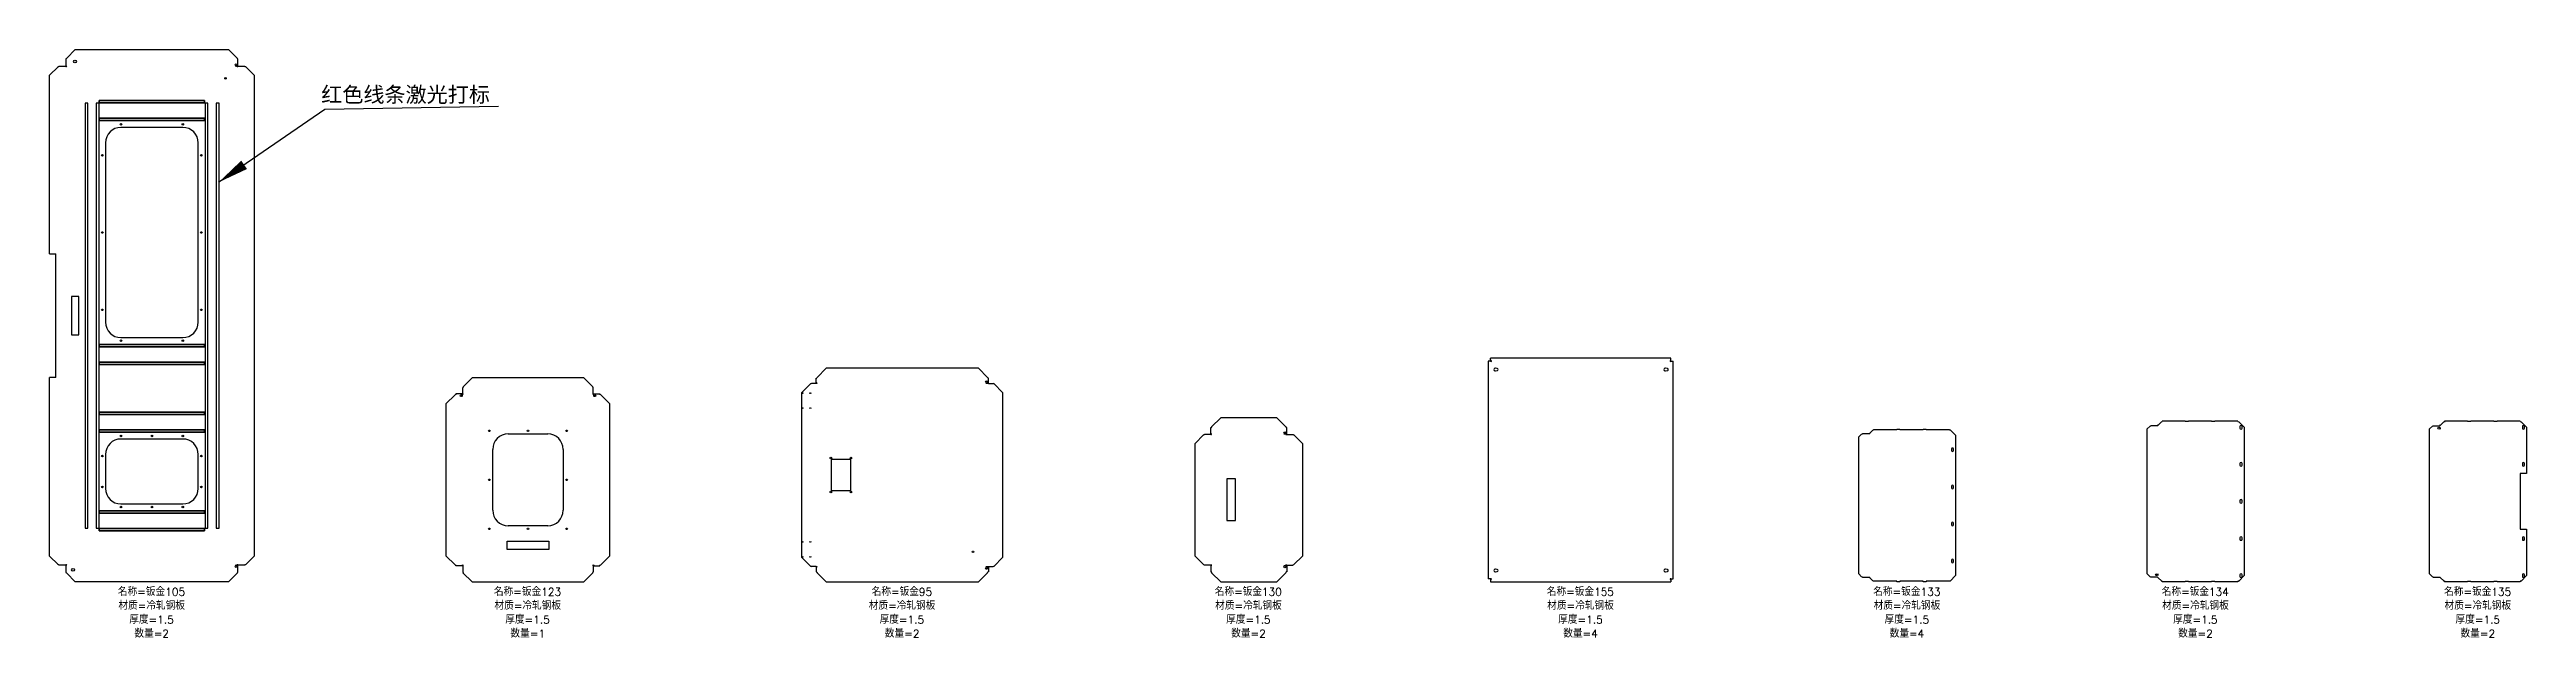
# Model space of a CAD drawing. Header units: millimetres. Extents: x -130 to 49208, y -16180 to 520.
# Drawn here: x 28498 to 36508, y -16180 to -14278 of the extents above; entities that cross this region are included whole.
import ezdxf

# ---------------------------------------------------------------- set-up
doc = ezdxf.new("R2010")
doc.units = ezdxf.units.MM
doc.layers.add('防拉孔线', color=30, linetype='Continuous')
doc.layers.add('零件信息', color=131, linetype='Continuous')
doc.styles.add('SLDTEXTSTYLE0', font='Gothic.ttf')
doc.styles.add('SLDTEXTSTYLE1', font='txt.shx', dxfattribs={"bigfont": 'bigfont'})
doc.styles.get("Standard").update_dxf_attribs({"font": ''})
doc.styles.get('STANDARD').set_extended_font_data('宋体')
doc.dimstyles.new('ISO-25', dxfattribs={"dimtxt": 2.5, "dimasz": 2.5, "dimexe": 1.25, "dimexo": 0.625, "dimtad": 1, "dimtxsty": 'SLDTEXTSTYLE0', "dimcen": 2.5, "dimadec": 0, "dimazin": 0, "dimtfac": 1, "dimtmove": 0, "dimatfit": 3, "dimfxl": 1, "dimarcsym": 0})

msp = doc.modelspace()

# ---------------------------------------------------------------- texts
at = {"color": 6, "insert": (29376.9, -14398.6), "char_height": 50, "attachment_point": 1}
msp.add_mtext_dynamic_manual_height_columns('红色线条激光打标', width=628.85, gutter_width=125, heights=[0], dxfattribs=at)
at = {"layer": '零件信息', "char_height": 25, "attachment_point": 2, "style": 'SLDTEXTSTYLE1'}
for s, insert in [('名称=钣金105', (28828, -16020)), ('名称=钣金123', (30044, -16020)), ('名称=钣金95', (31254.8, -16020)), ('名称=钣金130', (32374.8, -16020)), ('名称=钣金155', (33448.6, -16020)), ('名称=钣金133', (34504.1, -16020)), ('名称=钣金134', (35437.1, -16020)), ('名称=钣金135', (36350.1, -16020)), ('材质=冷轧钢板', (28828.6, -16065)), ('材质=冷轧钢板', (30044.6, -16065)), ('材质=冷轧钢板', (31255.1, -16065)), ('材质=冷轧钢板', (32375.3, -16065)), ('材质=冷轧钢板', (33449.1, -16065)), ('材质=冷轧钢板', (34504.6, -16065)), ('材质=冷轧钢板', (35437.6, -16065)), ('材质=冷轧钢板', (36350.6, -16065)), ('厚度=1.5', (28828.2, -16110)), ('数量=2', (28828.7, -16155)), ('厚度=1.5', (30044.2, -16110)), ('数量=1', (30044.7, -16155)), ('厚度=1.5', (31254.7, -16110)), ('数量=2', (31255.2, -16155)), ('厚度=1.5', (32375, -16110)), ('数量=2', (32375.5, -16155)), ('厚度=1.5', (33448.7, -16110)), ('数量=4', (33449.2, -16155)), ('厚度=1.5', (34504.3, -16110)), ('数量=4', (34504.7, -16155)), ('厚度=1.5', (35437.3, -16110)), ('数量=2', (35437.7, -16155)), ('厚度=1.5', (36350.3, -16110)), ('数量=2', (36350.7, -16155))]:
    msp.add_mtext(s, dxfattribs=dict(at, insert=insert))

# ---------------------------------------------------------------- linework, layer by layer
at = {"color": 7, "linetype": 'Continuous', "lineweight": 25}
for p, q in [((28498.4, -14361.2), (28525.9, -14333.7)), ((28551.4, -14332.7), (28528.4, -14332.7)), ((28551.4, -14308), (28551.4, -14331)), ((28551.4, -14308), (28553.1, -14308)), ((28551.4, -14331), (28553.1, -14331)), ((28554.1, -14305.5), (28581.6, -14278)), ((28581.6, -14278), (29077.2, -14278)), ((29077.2, -14278), (29104.7, -14305.5)), ((29107.4, -14308), (29105.7, -14308)), ((29107.4, -14331), (29105.7, -14331)), ((29107.4, -14331), (29107.4, -14308)), ((29130.4, -14332.7), (29107.4, -14332.7)), ((29132.9, -14333.7), (29160.4, -14361.2)), ((28498.4, -14939), (28498.4, -14361.2)), ((29160.4, -14361.2), (29160.4, -15916.8)), ((28829.4, -14443), (28829.4, -14443)), ((28830.4, -14443), (28830.4, -14443)), ((28929.4, -14530), (28729.4, -14530)), ((28829.4, -14508), (28829.4, -14508)), ((28679.4, -14580), (28679.4, -15160)), ((28979.4, -15160), (28979.4, -14580)), ((28498.4, -14939), (28518.4, -14939)), ((28518.4, -15339), (28518.4, -14939)), ((28569.1, -15077), (28569.1, -15201)), ((28593.6, -15077), (28569.1, -15077)), ((28593.6, -15201), (28593.6, -15077)), ((28569.1, -15201), (28593.6, -15201)), ((28729.4, -15210), (28929.4, -15210)), ((28828.4, -15239.5), (28828.4, -15239.5)), ((28828.4, -15297), (28828.4, -15297)), ((28829.4, -15239.5), (28829.4, -15239.5)), ((28829.4, -15297), (28829.4, -15297)), ((33150.9, -15286.5), (33150.9, -15990.5)), ((33158.4, -15286.5), (33150.9, -15286.5)), ((33158.4, -15284.5), (33158.4, -15277)), ((33741.4, -15277), (33158.4, -15277)), ((33160.6, -15284.5), (33158.4, -15284.5)), ((33158.4, -15286.7), (33158.4, -15286.5)), ((33158.4, -15286.7), (33160.9, -15287)), ((33160.9, -15287), (33160.6, -15284.5)), ((33739.2, -15284.5), (33738.9, -15287)), ((33738.9, -15287), (33741.4, -15286.7)), ((33739.2, -15284.5), (33741.4, -15284.5)), ((33741.4, -15284.5), (33741.4, -15277)), ((33741.4, -15286.7), (33741.4, -15286.5)), ((33741.4, -15286.5), (33748.9, -15286.5)), ((33748.9, -15990.5), (33748.9, -15286.5)), ((28498.4, -15916.8), (28498.4, -15339)), ((28518.4, -15339), (28498.4, -15339)), ((29834.4, -15392), (29834.4, -15372)), ((29834.4, -15372), (29834.6, -15372)), ((29835.6, -15369.5), (29834.6, -15372)), ((29835.6, -15369.5), (29865.1, -15340)), ((30226, -15340), (29865.1, -15340)), ((30255.5, -15369.5), (30226, -15340)), ((30255.2, -15369.5), (30255.5, -15369.5)), ((30256.2, -15372), (30255.2, -15369.5)), ((30256.4, -15372), (30256.2, -15372)), ((30256.4, -15392), (30256.4, -15372)), ((30959.9, -15358.9), (30930.4, -15388.4)), ((30962.4, -15358.2), (30959.9, -15359.2)), ((30959.9, -15359.2), (30959.9, -15358.9)), ((30962.4, -15358), (30962.4, -15358.2)), ((30977.4, -15358), (30962.4, -15358)), ((30977.4, -15356), (30977.4, -15341)), ((30977.4, -15341), (30979.6, -15341)), ((30979.6, -15356), (30977.4, -15356)), ((30977.4, -15358.2), (30977.4, -15358)), ((30979.9, -15358.5), (30977.4, -15358.2)), ((30980.6, -15338.5), (30979.6, -15341)), ((30979.6, -15356), (30979.9, -15358.5)), ((30980.3, -15338.5), (31009.8, -15309)), ((30980.6, -15338.5), (30980.3, -15338.5)), ((31502.1, -15309), (31009.8, -15309)), ((31531.6, -15338.5), (31502.1, -15309)), ((31531.2, -15338.5), (31531.6, -15338.5)), ((31532.2, -15341), (31531.2, -15338.5)), ((31531.9, -15358.5), (31532.2, -15356)), ((31534.4, -15358.2), (31531.9, -15358.5)), ((31534.4, -15341), (31532.2, -15341)), ((31532.2, -15356), (31534.4, -15356)), ((31534.4, -15356), (31534.4, -15341)), ((31534.4, -15358.2), (31534.4, -15358)), ((31534.4, -15358), (31549.4, -15358)), ((31549.4, -15358), (31549.4, -15358.2)), ((31551.9, -15359.2), (31549.4, -15358.2)), ((31551.9, -15359.2), (31551.9, -15358.9)), ((31551.9, -15358.9), (31581.4, -15388.4)), ((33180, -15310), (33174.2, -15309.1)), ((33174.2, -15317.9), (33180, -15316.9)), ((33730, -15310), (33724.2, -15309.1)), ((33724.2, -15317.9), (33730, -15316.9)), ((29780.4, -15424.7), (29809.9, -15395.2)), ((29780.4, -15424.7), (29780.4, -15915.6)), ((29812.4, -15394.2), (29809.9, -15395.2)), ((29812.4, -15392), (29812.4, -15394.2)), ((29832.4, -15392), (29812.4, -15392)), ((29832.4, -15394.2), (29832.4, -15392)), ((29834.9, -15394.5), (29832.4, -15394.2)), ((29834.6, -15392), (29834.4, -15392)), ((29834.6, -15392), (29834.9, -15394.5)), ((30255.9, -15394.5), (30256.2, -15392)), ((30258.4, -15394.2), (30255.9, -15394.5)), ((30256.2, -15392), (30256.4, -15392)), ((30258.4, -15394.2), (30258.4, -15392)), ((30258.4, -15392), (30278.4, -15392)), ((30278.4, -15392), (30278.4, -15394.2)), ((30280.9, -15395.2), (30278.4, -15394.2)), ((30280.9, -15395.2), (30280.9, -15394.9)), ((30280.9, -15394.9), (30310.4, -15424.4)), ((30310.4, -15915.6), (30310.4, -15424.4)), ((30930.4, -15388.4), (30930.4, -15920.6)), ((31581.4, -15920.6), (31581.4, -15388.4)), ((28929.4, -15538), (28729.4, -15538)), ((28828.4, -15458.5), (28828.4, -15458.5)), ((28828.4, -15516), (28828.4, -15516)), ((28829.4, -15458.5), (28829.4, -15458.5)), ((28829.4, -15516), (28829.4, -15516)), ((29981.4, -15521.5), (30109.4, -15521.5)), ((32230.9, -15523.9), (32201.4, -15553.4)), ((32230.9, -15524.2), (32233.4, -15523.2)), ((32230.9, -15524.2), (32230.9, -15523.9)), ((32233.4, -15523), (32233.4, -15523.2)), ((32253.4, -15523), (32233.4, -15523)), ((32253.4, -15521), (32253.4, -15501)), ((32253.4, -15501), (32255.6, -15501)), ((32255.6, -15521), (32253.4, -15521)), ((32253.4, -15523.2), (32253.4, -15523)), ((32253.4, -15523.2), (32255.9, -15523.5)), ((32255.6, -15501), (32256.6, -15498.5)), ((32255.9, -15523.5), (32255.6, -15521)), ((32256.3, -15498.5), (32285.8, -15469)), ((32256.6, -15498.5), (32256.3, -15498.5)), ((32466.6, -15469), (32285.8, -15469)), ((32496.1, -15498.5), (32466.6, -15469)), ((32495.7, -15498.5), (32496.1, -15498.5)), ((32495.7, -15498.5), (32496.7, -15501)), ((32496.7, -15521), (32496.4, -15523.5)), ((32496.4, -15523.5), (32498.9, -15523.2)), ((32498.9, -15501), (32496.7, -15501)), ((32496.7, -15521), (32498.9, -15521)), ((32498.9, -15521), (32498.9, -15501)), ((32498.9, -15523.2), (32498.9, -15523)), ((32498.9, -15523), (32518.9, -15523)), ((32518.9, -15523), (32518.9, -15523.2)), ((32518.9, -15523.2), (32521.4, -15524.2)), ((32521.4, -15524.2), (32521.4, -15523.9)), ((32521.4, -15523.9), (32550.9, -15553.4)), ((34357.9, -15522.4), (34348.9, -15531.4)), ((34348.9, -15974.6), (34348.9, -15531.4)), ((34357.9, -15522.4), (34360.4, -15521.5)), ((34381.9, -15521.5), (34360.4, -15521.5)), ((34381.9, -15521.5), (34384.4, -15518.9)), ((34394.4, -15508.9), (34384.4, -15518.9)), ((34394.4, -15508.9), (34396.9, -15508)), ((34471.9, -15508), (34396.9, -15508)), ((34471.9, -15508), (34471.9, -15506)), ((34471.9, -15506), (34481.9, -15506)), ((34481.9, -15506), (34481.9, -15508)), ((34556.9, -15508), (34481.9, -15508)), ((34556.9, -15508), (34556.9, -15506)), ((34556.9, -15506), (34566.9, -15506)), ((34566.9, -15506), (34566.9, -15508)), ((34641.9, -15508), (34566.9, -15508)), ((34644.1, -15508.3), (34644.4, -15508.5)), ((34661.9, -15526), (34644.4, -15508.5)), ((34661.9, -15526), (34661.9, -15980)), ((35290.9, -15496.4), (35281.9, -15505.4)), ((35281.9, -15974.6), (35281.9, -15505.4)), ((35290.9, -15496.2), (35293.4, -15495.2)), ((35290.9, -15496.4), (35290.9, -15496.2)), ((35293.4, -15495.2), (35293.4, -15495)), ((35314.9, -15495), (35293.4, -15495)), ((35314.9, -15495.2), (35317.4, -15492.7)), ((35314.9, -15495), (35314.9, -15495.2)), ((35317.4, -15492.9), (35327.4, -15482.9)), ((35317.4, -15492.7), (35317.4, -15492.9)), ((35327.4, -15482.7), (35329.9, -15481.7)), ((35327.4, -15482.9), (35327.4, -15482.7)), ((35329.9, -15480), (35329.9, -15481.7)), ((35404.8, -15480), (35329.9, -15480)), ((35404.8, -15480), (35404.8, -15481.6)), ((35415, -15481.6), (35404.8, -15481.6)), ((35415, -15480), (35415, -15481.6)), ((35489.8, -15480), (35415, -15480)), ((35489.8, -15480), (35489.8, -15481.6)), ((35500, -15481.6), (35489.8, -15481.6)), ((35500, -15480), (35500, -15481.6)), ((35574.9, -15480), (35500, -15480)), ((35574.9, -15481.7), (35574.9, -15480)), ((35574.9, -15481.7), (35577.4, -15482.5)), ((35594.9, -15500), (35577.4, -15482.5)), ((35581.6, -15497.5), (35581.6, -15502.5)), ((35588.2, -15502.5), (35588.2, -15497.5)), ((35594.9, -15500), (35594.9, -15980)), ((36203.9, -15496.4), (36194.9, -15505.4)), ((36194.9, -15974.6), (36194.9, -15505.4)), ((36203.9, -15496.2), (36206.4, -15495.2)), ((36203.9, -15496.4), (36203.9, -15496.2)), ((36206.4, -15495.2), (36206.4, -15495)), ((36206.4, -15495), (36227.9, -15495)), ((36227.9, -15495.2), (36230.4, -15492.7)), ((36227.9, -15495), (36227.9, -15495.2)), ((36230.4, -15492.9), (36240.4, -15482.9)), ((36230.4, -15492.7), (36230.4, -15492.9)), ((36240.4, -15482.7), (36242.9, -15481.7)), ((36240.4, -15482.9), (36240.4, -15482.7)), ((36242.9, -15480), (36242.9, -15481.3)), ((36317.8, -15480), (36242.9, -15480)), ((36242.9, -15481.3), (36244.9, -15481.3)), ((36244.9, -15481.7), (36242.9, -15481.7)), ((36244.9, -15481.3), (36244.9, -15481.7)), ((36317.8, -15480), (36317.8, -15481.6)), ((36328, -15481.6), (36317.8, -15481.6)), ((36328, -15480), (36328, -15481.6)), ((36402.8, -15480), (36328, -15480)), ((36402.8, -15480), (36402.8, -15481.6)), ((36413, -15481.6), (36402.8, -15481.6)), ((36413, -15480), (36413, -15481.6)), ((36487.9, -15480), (36413, -15480)), ((36487.9, -15481.7), (36487.9, -15480)), ((36487.9, -15481.7), (36490.4, -15482.5)), ((36490.4, -15482.5), (36507.9, -15500)), ((36494.6, -15497.5), (36494.6, -15502.5)), ((36501.2, -15502.5), (36501.2, -15497.5)), ((36507.9, -15500), (36507.9, -15650)), ((28679.4, -15588), (28679.4, -15698)), ((28979.4, -15698), (28979.4, -15588)), ((29931.4, -15768.5), (29931.4, -15571.5)), ((30159.4, -15571.5), (30159.4, -15768.5)), ((31089.4, -15604.5), (31025.4, -15604.5)), ((31025.4, -15604.5), (31025.4, -15704.5)), ((31089.4, -15704.5), (31089.4, -15604.5)), ((32201.4, -15553.4), (32201.4, -15915.6)), ((32550.9, -15915.6), (32550.9, -15553.4)), ((34648.6, -15570.5), (34648.6, -15575.5)), ((34655.2, -15575.5), (34655.2, -15570.5)), ((35581.6, -15617.5), (35581.6, -15622.5)), ((35588.2, -15622.5), (35588.2, -15617.5)), ((36494.6, -15617.5), (36494.6, -15622.5)), ((36501.2, -15622.5), (36501.2, -15617.5)), ((32332.9, -15667), (32305.9, -15667)), ((32305.9, -15667), (32305.9, -15802)), ((32332.9, -15802), (32332.9, -15667)), ((34648.6, -15690.5), (34648.6, -15695.5)), ((34655.2, -15695.5), (34655.2, -15690.5)), ((36507.9, -15650), (36487.9, -15650)), ((36487.9, -15650), (36487.9, -15830)), ((28729.4, -15748), (28929.4, -15748)), ((28828.4, -15777.5), (28828.4, -15777.5)), ((28829.4, -15777.5), (28829.4, -15777.5)), ((31025.4, -15704.5), (31089.4, -15704.5)), ((35581.6, -15737.5), (35581.6, -15742.5)), ((35588.2, -15742.5), (35588.2, -15737.5)), ((28828.4, -15835), (28828.4, -15835)), ((28829.4, -15835), (28829.4, -15835)), ((30109.4, -15818.5), (29981.4, -15818.5)), ((32305.9, -15802), (32332.9, -15802)), ((34648.6, -15810.5), (34648.6, -15815.5)), ((34655.2, -15815.5), (34655.2, -15810.5)), ((35581.6, -15857.5), (35581.6, -15862.5)), ((35588.2, -15862.5), (35588.2, -15857.5)), ((36487.9, -15830), (36507.9, -15830)), ((36494.6, -15857.5), (36494.6, -15862.5)), ((36501.2, -15862.5), (36501.2, -15857.5)), ((36507.9, -15830), (36507.9, -15980)), ((28525.9, -15944.3), (28498.4, -15916.8)), ((29160.4, -15916.8), (29132.9, -15944.3)), ((29809.9, -15945.1), (29780.4, -15915.6)), ((29977.9, -15868.5), (30112.9, -15868.5)), ((29977.9, -15895.5), (29977.9, -15868.5)), ((30112.9, -15895.5), (29977.9, -15895.5)), ((30112.9, -15868.5), (30112.9, -15895.5)), ((30280.9, -15945.1), (30310.4, -15915.6)), ((30959.9, -15950.1), (30930.4, -15920.6)), ((31551.9, -15950.1), (31581.4, -15920.6)), ((32230.9, -15945.1), (32201.4, -15915.6)), ((32521.4, -15945.1), (32550.9, -15915.6)), ((34648.6, -15930.5), (34648.6, -15935.5)), ((34655.2, -15935.5), (34655.2, -15930.5)), ((28528.4, -15945.3), (28551.4, -15945.3)), ((28551.4, -15947), (28551.4, -15970)), ((28551.4, -15947), (28553.1, -15947)), ((28551.4, -15970), (28553.1, -15970)), ((28581.6, -16000), (28554.1, -15972.5)), ((29077.2, -16000), (28581.6, -16000)), ((29104.7, -15972.5), (29077.2, -16000)), ((29107.4, -15947), (29105.7, -15947)), ((29107.4, -15970), (29105.7, -15970)), ((29107.4, -15945.3), (29130.4, -15945.3)), ((29107.4, -15970), (29107.4, -15947)), ((29809.9, -15944.8), (29812.4, -15945.8)), ((29809.9, -15944.8), (29809.9, -15945.1)), ((29812.4, -15948), (29812.4, -15945.8)), ((29832.4, -15948), (29812.4, -15948)), ((29832.4, -15945.8), (29834.9, -15945.5)), ((29832.4, -15945.8), (29832.4, -15948)), ((29834.4, -15948), (29834.4, -15968)), ((29834.6, -15948), (29834.4, -15948)), ((29834.4, -15968), (29834.6, -15968)), ((29834.9, -15945.5), (29834.6, -15948)), ((29834.6, -15968), (29835.6, -15970.5)), ((29835.3, -15970.5), (29864.8, -16000)), ((29835.6, -15970.5), (29835.3, -15970.5)), ((29864.8, -16000), (30226, -16000)), ((30255.5, -15970.5), (30226, -16000)), ((30255.2, -15970.5), (30256.2, -15968)), ((30255.2, -15970.5), (30255.5, -15970.5)), ((30255.9, -15945.5), (30258.4, -15945.8)), ((30256.2, -15948), (30255.9, -15945.5)), ((30256.2, -15948), (30256.4, -15948)), ((30256.4, -15968), (30256.2, -15968)), ((30256.4, -15948), (30256.4, -15968)), ((30258.4, -15945.8), (30258.4, -15948)), ((30258.4, -15948), (30278.4, -15948)), ((30278.4, -15945.8), (30280.9, -15944.8)), ((30278.4, -15948), (30278.4, -15945.8)), ((30280.9, -15944.8), (30280.9, -15945.1)), ((30959.9, -15949.8), (30962.4, -15950.8)), ((30959.9, -15949.8), (30959.9, -15950.1)), ((30962.4, -15951), (30962.4, -15950.8)), ((30977.4, -15951), (30962.4, -15951)), ((30977.4, -15950.8), (30979.9, -15950.5)), ((30977.4, -15950.8), (30977.4, -15951)), ((30977.4, -15953), (30977.4, -15968)), ((30979.6, -15953), (30977.4, -15953)), ((30977.4, -15968), (30979.6, -15968)), ((30979.9, -15950.5), (30979.6, -15953)), ((30979.6, -15968), (30980.6, -15970.5)), ((30980.3, -15970.5), (31009.8, -16000)), ((30980.6, -15970.5), (30980.3, -15970.5)), ((31009.8, -16000), (31502.1, -16000)), ((31531.6, -15970.5), (31502.1, -16000)), ((31531.2, -15970.5), (31532.2, -15968)), ((31531.2, -15970.5), (31531.6, -15970.5)), ((31531.9, -15950.5), (31534.4, -15950.8)), ((31532.2, -15953), (31531.9, -15950.5)), ((31532.2, -15953), (31534.4, -15953)), ((31534.4, -15968), (31532.2, -15968)), ((31534.4, -15950.8), (31534.4, -15951)), ((31534.4, -15951), (31549.4, -15951)), ((31534.4, -15953), (31534.4, -15968)), ((31549.4, -15950.8), (31551.9, -15949.8)), ((31549.4, -15951), (31549.4, -15950.8)), ((31551.9, -15949.8), (31551.9, -15950.1)), ((32233.4, -15945.8), (32230.9, -15944.8)), ((32230.9, -15944.8), (32230.9, -15945.1)), ((32233.4, -15946), (32233.4, -15945.8)), ((32253.4, -15946), (32233.4, -15946)), ((32255.9, -15945.5), (32253.4, -15945.8)), ((32253.4, -15945.8), (32253.4, -15946)), ((32253.4, -15948), (32253.4, -15968)), ((32255.6, -15948), (32253.4, -15948)), ((32253.4, -15968), (32255.6, -15968)), ((32255.6, -15948), (32255.9, -15945.5)), ((32256.6, -15970.5), (32255.6, -15968)), ((32256.3, -15970.5), (32285.8, -16000)), ((32256.6, -15970.5), (32256.3, -15970.5)), ((32285.8, -16000), (32466.6, -16000)), ((32496.1, -15970.5), (32466.6, -16000)), ((32496.7, -15968), (32495.7, -15970.5)), ((32495.7, -15970.5), (32496.1, -15970.5)), ((32498.9, -15945.8), (32496.4, -15945.5)), ((32496.4, -15945.5), (32496.7, -15948)), ((32496.7, -15948), (32498.9, -15948)), ((32498.9, -15968), (32496.7, -15968)), ((32498.9, -15945.8), (32498.9, -15946)), ((32498.9, -15946), (32518.9, -15946)), ((32498.9, -15948), (32498.9, -15968)), ((32521.4, -15944.8), (32518.9, -15945.8)), ((32518.9, -15946), (32518.9, -15945.8)), ((32521.4, -15944.8), (32521.4, -15945.1)), ((33158.4, -15990.5), (33150.9, -15990.5)), ((33160.9, -15990), (33158.4, -15990.3)), ((33158.4, -15990.3), (33158.4, -15990.5)), ((33158.4, -15992.5), (33158.4, -16000)), ((33160.6, -15992.5), (33158.4, -15992.5)), ((33158.4, -16000), (33741.4, -16000)), ((33160.6, -15992.5), (33160.9, -15990)), ((33180, -15960), (33174.2, -15959.1)), ((33174.2, -15967.9), (33180, -15966.9)), ((33730, -15960), (33724.2, -15959.1)), ((33724.2, -15967.9), (33730, -15966.9)), ((33741.4, -15990.3), (33738.9, -15990)), ((33738.9, -15990), (33739.2, -15992.5)), ((33739.2, -15992.5), (33741.4, -15992.5)), ((33741.4, -15990.3), (33741.4, -15990.5)), ((33741.4, -15990.5), (33748.9, -15990.5)), ((33741.4, -15992.5), (33741.4, -16000)), ((34357.9, -15983.6), (34348.9, -15974.6)), ((34360.4, -15984.5), (34357.9, -15983.6)), ((34360.4, -15984.5), (34381.9, -15984.5)), ((34384.4, -15987.1), (34381.9, -15984.5)), ((34384.4, -15987.1), (34394.4, -15997.1)), ((34396.9, -15998), (34394.4, -15997.1)), ((34471.9, -15998), (34396.9, -15998)), ((34471.9, -16000), (34471.9, -15998)), ((34481.9, -16000), (34471.9, -16000)), ((34556.9, -15998), (34481.9, -15998)), ((34481.9, -15998), (34481.9, -16000)), ((34556.9, -16000), (34556.9, -15998)), ((34566.9, -16000), (34556.9, -16000)), ((34641.9, -15998), (34566.9, -15998)), ((34566.9, -15998), (34566.9, -16000)), ((34644.4, -15997.5), (34644.1, -15997.6)), ((34644.4, -15997.5), (34661.9, -15980)), ((35290.9, -15983.6), (35281.9, -15974.6)), ((35290.9, -15983.8), (35290.9, -15983.6)), ((35293.4, -15984.8), (35290.9, -15983.8)), ((35293.4, -15985), (35293.4, -15984.8)), ((35314.9, -15985), (35293.4, -15985)), ((35317.4, -15987.3), (35314.9, -15984.8)), ((35314.9, -15984.8), (35314.9, -15985)), ((35317.4, -15987.1), (35317.4, -15987.3)), ((35327.4, -15997.1), (35317.4, -15987.1)), ((35327.4, -15997.3), (35327.4, -15997.1)), ((35329.9, -15998.3), (35327.4, -15997.3)), ((35329.9, -16000), (35329.9, -15998.3)), ((35404.8, -16000), (35329.9, -16000)), ((35404.8, -15998.4), (35415, -15998.4)), ((35404.8, -16000), (35404.8, -15998.4)), ((35415, -16000), (35415, -15998.4)), ((35489.8, -16000), (35415, -16000)), ((35489.8, -15998.4), (35500, -15998.4)), ((35489.8, -16000), (35489.8, -15998.4)), ((35500, -16000), (35500, -15998.4)), ((35574.9, -16000), (35500, -16000)), ((35577.4, -15997.5), (35574.9, -15998.3)), ((35574.9, -15998.3), (35574.9, -16000)), ((35594.9, -15980), (35577.4, -15997.5)), ((35581.6, -15977.5), (35581.6, -15982.5)), ((35588.2, -15982.5), (35588.2, -15977.5)), ((36203.9, -15983.6), (36194.9, -15974.6)), ((36203.9, -15983.8), (36203.9, -15983.6)), ((36206.4, -15984.8), (36203.9, -15983.8)), ((36206.4, -15985), (36206.4, -15984.8)), ((36206.4, -15985), (36227.9, -15985)), ((36230.4, -15987.3), (36227.9, -15984.8)), ((36227.9, -15984.8), (36227.9, -15985)), ((36230.4, -15987.1), (36230.4, -15987.3)), ((36240.4, -15997.1), (36230.4, -15987.1)), ((36240.4, -15997.3), (36240.4, -15997.1)), ((36242.9, -15998.3), (36240.4, -15997.3)), ((36242.9, -15998.3), (36244.9, -15998.3)), ((36242.9, -16000), (36242.9, -15998.7)), ((36244.9, -15998.7), (36242.9, -15998.7)), ((36317.8, -16000), (36242.9, -16000)), ((36244.9, -15998.3), (36244.9, -15998.7)), ((36317.8, -15998.4), (36328, -15998.4)), ((36317.8, -16000), (36317.8, -15998.4)), ((36328, -16000), (36328, -15998.4)), ((36402.8, -16000), (36328, -16000)), ((36402.8, -15998.4), (36413, -15998.4)), ((36402.8, -16000), (36402.8, -15998.4)), ((36413, -16000), (36413, -15998.4)), ((36487.9, -16000), (36413, -16000)), ((36490.4, -15997.5), (36487.9, -15998.3)), ((36487.9, -15998.3), (36487.9, -16000)), ((36490.4, -15997.5), (36507.9, -15980)), ((36494.6, -15977.5), (36494.6, -15982.5)), ((36501.2, -15982.5), (36501.2, -15977.5))]:
    msp.add_line(p, q, dxfattribs=at)
at = {"color": 1, "linetype": 'Continuous', "lineweight": 25}
for p, q in [((28613.4, -14451.5), (28613.4, -15826.5)), ((28622.4, -14451.5), (28613.4, -14451.5)), ((28622.4, -14451.5), (28613.4, -14451.5)), ((28613.4, -14451.5), (28613.4, -15826.5)), ((28622.4, -15826.5), (28622.4, -14451.5)), ((28622.4, -15826.5), (28622.4, -14451.5)), ((28649.4, -14451.5), (28649.4, -15826.5)), ((28658.4, -14451.5), (28649.4, -14451.5)), ((28658.4, -14451.5), (28649.4, -14451.5)), ((28649.4, -14451.5), (28649.4, -15826.5)), ((28658.4, -15826.5), (28658.4, -14451.5)), ((28658.4, -15826.5), (28658.4, -14451.5)), ((28659.4, -14450.5), (28659.4, -14443)), ((28659.4, -14443), (28829.4, -14443)), ((28829.4, -14443), (28659.4, -14443)), ((28659.4, -14443), (28659.4, -14450.5)), ((28999.4, -14450.5), (28659.4, -14450.5)), ((28659.4, -14450.5), (28999.4, -14450.5)), ((28830.4, -14443), (28999.4, -14443)), ((28999.4, -14443), (28830.4, -14443)), ((28999.4, -14443), (28999.4, -14450.5)), ((28999.4, -14450.5), (28999.4, -14443)), ((29001.4, -14451.5), (29001.4, -15826.5)), ((29010.4, -14451.5), (29001.4, -14451.5)), ((29001.4, -14451.5), (29001.4, -15826.5)), ((29010.4, -14451.5), (29001.4, -14451.5)), ((29010.4, -15826.5), (29010.4, -14451.5)), ((29010.4, -15826.5), (29010.4, -14451.5)), ((29037.4, -14451.5), (29037.4, -15826.5)), ((29046.4, -14451.5), (29037.4, -14451.5)), ((29046.4, -14451.5), (29037.4, -14451.5)), ((29037.4, -14451.5), (29037.4, -15826.5)), ((29046.4, -15826.5), (29046.4, -14451.5)), ((29046.4, -15826.5), (29046.4, -14451.5)), ((28659.4, -14500.5), (28659.4, -14508)), ((28659.4, -14508), (28659.4, -14500.5)), ((28659.4, -14500.5), (28999.4, -14500.5)), ((28999.4, -14500.5), (28659.4, -14500.5)), ((28659.4, -14508), (28828.4, -14508)), ((28828.4, -14508), (28659.4, -14508)), ((28828.4, -14508), (28828.4, -14508)), ((28999.4, -14508), (28829.4, -14508)), ((28829.4, -14508), (28999.4, -14508)), ((28999.4, -14500.5), (28999.4, -14508)), ((28999.4, -14508), (28999.4, -14500.5)), ((28659.4, -15232), (28659.4, -15239.5)), ((28659.4, -15239.5), (28659.4, -15232)), ((28659.4, -15232), (28999.4, -15232)), ((28999.4, -15232), (28659.4, -15232)), ((28659.4, -15239.5), (28828.4, -15239.5)), ((28828.4, -15239.5), (28659.4, -15239.5)), ((28659.4, -15289.5), (28659.4, -15297)), ((28659.4, -15297), (28659.4, -15289.5)), ((28659.4, -15289.5), (28999.4, -15289.5)), ((28999.4, -15289.5), (28659.4, -15289.5)), ((28659.4, -15297), (28828.4, -15297)), ((28828.4, -15297), (28659.4, -15297)), ((28999.4, -15239.5), (28829.4, -15239.5)), ((28829.4, -15239.5), (28999.4, -15239.5)), ((28999.4, -15297), (28829.4, -15297)), ((28829.4, -15297), (28999.4, -15297)), ((28999.4, -15232), (28999.4, -15239.5)), ((28999.4, -15239.5), (28999.4, -15232)), ((28999.4, -15289.5), (28999.4, -15297)), ((28999.4, -15297), (28999.4, -15289.5)), ((28659.4, -15451), (28659.4, -15458.5)), ((28659.4, -15458.5), (28659.4, -15451)), ((28659.4, -15451), (28999.4, -15451)), ((28999.4, -15451), (28659.4, -15451)), ((28999.4, -15451), (28999.4, -15458.5)), ((28999.4, -15458.5), (28999.4, -15451)), ((28659.4, -15458.5), (28828.4, -15458.5)), ((28828.4, -15458.5), (28659.4, -15458.5)), ((28659.4, -15508.5), (28659.4, -15516)), ((28659.4, -15516), (28659.4, -15508.5)), ((28659.4, -15508.5), (28999.4, -15508.5)), ((28999.4, -15508.5), (28659.4, -15508.5)), ((28659.4, -15516), (28828.4, -15516)), ((28828.4, -15516), (28659.4, -15516)), ((28999.4, -15458.5), (28829.4, -15458.5)), ((28829.4, -15458.5), (28999.4, -15458.5)), ((28999.4, -15516), (28829.4, -15516)), ((28829.4, -15516), (28999.4, -15516)), ((28999.4, -15508.5), (28999.4, -15516)), ((28999.4, -15516), (28999.4, -15508.5)), ((28659.4, -15770), (28659.4, -15777.5)), ((28659.4, -15777.5), (28659.4, -15770)), ((28659.4, -15770), (28999.4, -15770)), ((28999.4, -15770), (28659.4, -15770)), ((28659.4, -15777.5), (28828.4, -15777.5)), ((28828.4, -15777.5), (28659.4, -15777.5)), ((28999.4, -15777.5), (28829.4, -15777.5)), ((28829.4, -15777.5), (28999.4, -15777.5)), ((28999.4, -15770), (28999.4, -15777.5)), ((28999.4, -15777.5), (28999.4, -15770)), ((28613.4, -15826.5), (28622.4, -15826.5)), ((28613.4, -15826.5), (28622.4, -15826.5)), ((28649.4, -15826.5), (28658.4, -15826.5)), ((28649.4, -15826.5), (28658.4, -15826.5)), ((28659.4, -15827.5), (28659.4, -15835)), ((28659.4, -15835), (28659.4, -15827.5)), ((28659.4, -15827.5), (28999.4, -15827.5)), ((28999.4, -15827.5), (28659.4, -15827.5)), ((28659.4, -15835), (28828.4, -15835)), ((28828.4, -15835), (28659.4, -15835)), ((28999.4, -15835), (28829.4, -15835)), ((28829.4, -15835), (28999.4, -15835)), ((28999.4, -15827.5), (28999.4, -15835)), ((28999.4, -15835), (28999.4, -15827.5)), ((29001.4, -15826.5), (29010.4, -15826.5)), ((29001.4, -15826.5), (29010.4, -15826.5)), ((29037.4, -15826.5), (29046.4, -15826.5)), ((29037.4, -15826.5), (29046.4, -15826.5))]:
    msp.add_line(p, q, dxfattribs=at)
at = {"color": 7, "linetype": 'Continuous', "lineweight": 25}
for centre, radius in [((28580.7, -14316.5), 4.5), ((29101.4, -14327.5), 3), ((29067.4, -14371), 2.6), ((28729.4, -14520), 2.5), ((28929.4, -14520), 2.5), ((28669.4, -14620), 2.5), ((28989.4, -14620), 2.5), ((28669.4, -14870), 2.5), ((28989.4, -14870), 2.5), ((28669.4, -15120), 2.5), ((28989.4, -15120), 2.5), ((28729.4, -15220), 2.5), ((28929.4, -15220), 2.5), ((31528.4, -15352.5), 3), ((29828.9, -15398), 3), ((30261.9, -15398), 3), ((30934, -15389.5), 1.1), ((30934, -15438), 1.1), ((30957.5, -15389.5), 1.1), ((30957.5, -15438), 1.1), ((28729.4, -15528), 2.5), ((28829.4, -15528), 2.5), ((28929.4, -15528), 2.5), ((29920.4, -15511.5), 2.5), ((30045.4, -15511.5), 2.5), ((30170.4, -15511.5), 2.5), ((32492.9, -15517.5), 3), ((36224.4, -15503), 3), ((28669.4, -15593), 2.5), ((28989.4, -15593), 2.5), ((31024.9, -15599.5), 2.75), ((31089.9, -15599.5), 2.75), ((28669.4, -15693), 2.5), ((28989.4, -15693), 2.5), ((29920.4, -15670), 2.5), ((30170.4, -15670), 2.5), ((28729.4, -15758), 2.5), ((28829.4, -15758), 2.5), ((28929.4, -15758), 2.5), ((31024.9, -15709.5), 2.75), ((31089.9, -15709.5), 2.75), ((29920.4, -15828.5), 2.5), ((30045.4, -15828.5), 2.5), ((30170.4, -15828.5), 2.5), ((30934, -15871), 1.1), ((30934, -15919.5), 1.1), ((30957.5, -15871), 1.1), ((30957.5, -15919.5), 1.1), ((31484.4, -15903), 2.5), ((28574.4, -15961.5), 4.5), ((29101.4, -15950.5), 3), ((31528.4, -15956.5), 3), ((32492.9, -15951.5), 3), ((35311.4, -15977), 3)]:
    msp.add_circle(centre, radius, dxfattribs=at)
for centre, radius, start, end in [((28729.4, -14580), 50, 90, 180), ((28929.4, -14580), 50, 0, 90), ((28729.4, -15160), 50, 180, 270), ((28929.4, -15160), 50, 270, 0), ((33173.4, -15313.5), 4.5, 80.40593, 279.59407), ((33179.4, -15313.5), 3.5, 279.59407, 80.40593), ((33723.4, -15313.5), 4.5, 80.40593, 279.59407), ((33729.4, -15313.5), 3.5, 279.59407, 80.40593), ((28729.4, -15588), 50, 90, 180), ((28929.4, -15588), 50, 0, 90), ((29981.4, -15571.5), 50, 90, 180), ((30109.4, -15571.5), 50, 0, 90), ((35584.9, -15497.5), 3.3, 0, 180), ((35584.9, -15502.5), 3.3, 180, 0), ((36497.9, -15497.5), 3.3, 0, 180), ((36497.9, -15502.5), 3.3, 180, 0), ((34651.9, -15570.5), 3.3, 0, 180), ((34651.9, -15575.5), 3.3, 180, 0), ((35584.9, -15617.5), 3.3, 0, 180), ((36497.9, -15617.5), 3.3, 0, 180), ((28729.4, -15698), 50, 180, 270), ((28929.4, -15698), 50, 270, 0), ((34651.9, -15690.5), 3.3, 0, 180), ((34651.9, -15695.5), 3.3, 180, 0), ((35584.9, -15622.5), 3.3, 180, 0), ((36497.9, -15622.5), 3.3, 180, 0), ((29981.4, -15768.5), 50, 180, 270), ((30109.4, -15768.5), 50, 270, 0), ((35584.9, -15737.5), 3.3, 0, 180), ((35584.9, -15742.5), 3.3, 180, 0), ((34651.9, -15810.5), 3.3, 0, 180), ((34651.9, -15815.5), 3.3, 180, 0), ((35584.9, -15857.5), 3.3, 0, 180), ((36497.9, -15857.5), 3.3, 0, 180), ((34651.9, -15930.5), 3.3, 0, 180), ((34651.9, -15935.5), 3.3, 180, 0), ((35584.9, -15862.5), 3.3, 180, 0), ((36497.9, -15862.5), 3.3, 180, 0), ((33173.4, -15963.5), 4.5, 80.40593, 279.59407), ((33179.4, -15963.5), 3.5, 279.59407, 80.40593), ((33723.4, -15963.5), 4.5, 80.40593, 279.59407), ((33729.4, -15963.5), 3.5, 279.59407, 80.40593), ((35584.9, -15977.5), 3.3, 0, 180), ((35584.9, -15982.5), 3.3, 180, 0), ((36497.9, -15977.5), 3.3, 0, 180), ((36497.9, -15982.5), 3.3, 180, 0)]:
    msp.add_arc(centre, radius, start, end, dxfattribs=at)
for points, knots in [([(28525.9, -14333.7), (28526.1, -14333.6), (28526.3, -14333.4), (28526.7, -14333.2), (28527.1, -14333), (28527.4, -14332.9), (28527.7, -14332.8), (28528.1, -14332.7), (28528.3, -14332.7), (28528.4, -14332.7)], [0, 0, 0, 0, 0.204674, 0.37133, 0.500204, 0.632746, 0.759318, 0.881242, 1, 1, 1, 1]), ([(28551.4, -14332.7), (28551.6, -14332.7), (28551.8, -14332.7), (28552.2, -14332.8), (28552.3, -14332.8), (28552.4, -14332.8), (28552.5, -14332.9), (28552.6, -14332.9), (28552.6, -14332.9), (28552.6, -14332.9), (28552.7, -14332.9), (28553, -14333), (28553.4, -14333.2), (28553.9, -14333.5)], [0, 0, 0, 0, 0.25, 0.25, 0.375, 0.375, 0.4375, 0.4375, 0.46875, 0.46875, 0.5, 0.5, 1, 1, 1, 1]), ([(28553.1, -14308), (28553.1, -14307.8), (28553.1, -14307.5), (28553.2, -14307.1), (28553.3, -14306.9), (28553.5, -14306.5), (28553.6, -14306.3), (28553.8, -14305.9), (28554, -14305.7), (28554.1, -14305.5)], [0, 0, 0, 0, 0.25, 0.25, 0.5, 0.5, 0.75, 0.75, 1, 1, 1, 1]), ([(28553.9, -14333.5), (28553.8, -14333.2), (28553.6, -14333), (28553.5, -14332.7), (28553.5, -14332.6), (28553.4, -14332.5), (28553.4, -14332.4), (28553.4, -14332.4), (28553.4, -14332.4), (28553.3, -14332.3), (28553.3, -14332.3), (28553.2, -14331.9), (28553.1, -14331.4), (28553.1, -14331)], [0, 0, 0, 0, 0.25, 0.25, 0.375, 0.375, 0.4375, 0.4375, 0.46875, 0.46875, 0.5, 0.5, 1, 1, 1, 1]), ([(29104.7, -14305.5), (29104.9, -14305.8), (29105, -14306), (29105.2, -14306.3), (29105.2, -14306.4), (29105.3, -14306.5), (29105.3, -14306.5), (29105.4, -14306.6), (29105.4, -14306.6), (29105.4, -14306.6), (29105.4, -14306.6), (29105.4, -14306.7), (29105.4, -14306.7), (29105.6, -14307.1), (29105.7, -14307.6), (29105.7, -14308)], [0, 0, 0, 0, 0.25, 0.25, 0.375, 0.375, 0.4375, 0.4375, 0.46875, 0.46875, 0.484375, 0.484375, 0.5, 0.5, 1, 1, 1, 1]), ([(29105.7, -14331), (29105.7, -14331.2), (29105.7, -14331.5), (29105.6, -14331.8), (29105.6, -14331.9), (29105.6, -14332), (29105.5, -14332.1), (29105.5, -14332.2), (29105.5, -14332.2), (29105.5, -14332.2), (29105.5, -14332.3), (29105.4, -14332.6), (29105.2, -14333), (29104.9, -14333.5)], [0, 0, 0, 0, 0.25, 0.25, 0.375, 0.375, 0.4375, 0.4375, 0.46875, 0.46875, 0.5, 0.5, 1, 1, 1, 1]), ([(29104.9, -14333.5), (29105.2, -14333.4), (29105.4, -14333.2), (29105.7, -14333.1), (29105.8, -14333.1), (29105.9, -14333), (29106, -14333), (29106, -14333), (29106, -14333), (29106.1, -14332.9), (29106.1, -14332.9), (29106.5, -14332.8), (29107, -14332.7), (29107.4, -14332.7)], [0, 0, 0, 0, 0.25, 0.25, 0.375, 0.375, 0.4375, 0.4375, 0.46875, 0.46875, 0.5, 0.5, 1, 1, 1, 1]), ([(29130.4, -14332.7), (29130.6, -14332.7), (29130.9, -14332.7), (29131.2, -14332.8), (29131.3, -14332.8), (29131.4, -14332.9), (29131.5, -14332.9), (29131.6, -14332.9), (29131.6, -14332.9), (29131.7, -14333), (29131.7, -14333), (29132, -14333.1), (29132.4, -14333.4), (29132.9, -14333.7)], [0, 0, 0, 0, 0.25, 0.25, 0.375, 0.375, 0.4375, 0.4375, 0.46875, 0.46875, 0.5, 0.5, 1, 1, 1, 1]), ([(34641.9, -15508), (34642, -15508), (34642.1, -15508), (34642.3, -15508), (34642.3, -15508), (34642.4, -15508), (34642.4, -15508), (34642.4, -15508), (34642.4, -15508), (34642.7, -15508), (34642.9, -15508), (34643.1, -15508), (34643.2, -15508), (34643.3, -15508.1), (34643.3, -15508.1), (34643.4, -15508.1), (34643.4, -15508.1), (34643.5, -15508.1), (34643.5, -15508.1), (34643.5, -15508.1), (34643.5, -15508.1), (34643.6, -15508.1), (34643.6, -15508.2), (34643.7, -15508.2), (34643.7, -15508.2), (34643.7, -15508.2), (34643.8, -15508.2), (34643.9, -15508.3), (34644, -15508.3), (34644.1, -15508.3)], [0, 0, 0, 0, 0.125, 0.125, 0.1875, 0.1875, 0.21875, 0.21875, 0.25, 0.25, 0.5, 0.5, 0.625, 0.625, 0.6875, 0.6875, 0.71875, 0.71875, 0.734375, 0.734375, 0.75, 0.75, 0.8125, 0.8125, 0.84375, 0.84375, 0.875, 0.875, 1, 1, 1, 1]), ([(28528.4, -15945.3), (28528.2, -15945.3), (28527.9, -15945.3), (28527.6, -15945.2), (28527.5, -15945.2), (28527.3, -15945.1), (28527.3, -15945.1), (28527.2, -15945.1), (28527.2, -15945), (28527.1, -15945), (28527.1, -15945), (28526.8, -15944.9), (28526.4, -15944.6), (28525.9, -15944.3)], [0, 0, 0, 0, 0.25, 0.25, 0.375, 0.375, 0.4375, 0.4375, 0.46875, 0.46875, 0.5, 0.5, 1, 1, 1, 1]), ([(28553.9, -15944.5), (28553.6, -15944.6), (28553.4, -15944.7), (28553.1, -15944.9), (28553, -15944.9), (28552.9, -15945), (28552.8, -15945), (28552.8, -15945), (28552.8, -15945), (28552.7, -15945), (28552.7, -15945.1), (28552.3, -15945.2), (28551.9, -15945.3), (28551.4, -15945.3)], [0, 0, 0, 0, 0.25, 0.25, 0.375, 0.375, 0.4375, 0.4375, 0.46875, 0.46875, 0.5, 0.5, 1, 1, 1, 1]), ([(28553.1, -15947), (28553.1, -15946.8), (28553.1, -15946.5), (28553.2, -15946.2), (28553.2, -15946.1), (28553.2, -15946), (28553.3, -15945.9), (28553.3, -15945.8), (28553.3, -15945.8), (28553.3, -15945.8), (28553.3, -15945.7), (28553.4, -15945.4), (28553.6, -15945), (28553.9, -15944.5)], [-0.000001, -0.000001, -0.000001, -0.000001, 0.25, 0.25, 0.375, 0.375, 0.4375, 0.4375, 0.46875, 0.46875, 0.5, 0.5, 1, 1, 1, 1]), ([(28554.1, -15972.5), (28554, -15972.3), (28553.8, -15972.1), (28553.6, -15971.7), (28553.5, -15971.5), (28553.3, -15971.1), (28553.2, -15970.9), (28553.1, -15970.5), (28553.1, -15970.2), (28553.1, -15970)], [0, 0, 0, 0, 0.25, 0.25, 0.5, 0.5, 0.75, 0.75, 1, 1, 1, 1]), ([(29105.7, -15970), (29105.7, -15970.2), (29105.7, -15970.5), (29105.6, -15970.8), (29105.6, -15970.9), (29105.5, -15971), (29105.5, -15971.1), (29105.5, -15971.2), (29105.4, -15971.2), (29105.4, -15971.3), (29105.4, -15971.3), (29105.3, -15971.6), (29105, -15972), (29104.7, -15972.5)], [0, 0, 0, 0, 0.25, 0.25, 0.375, 0.375, 0.4375, 0.4375, 0.46875, 0.46875, 0.5, 0.5, 1, 1, 1, 1]), ([(29107.4, -15945.3), (29107.2, -15945.3), (29106.9, -15945.3), (29106.6, -15945.2), (29106.5, -15945.2), (29106.4, -15945.2), (29106.3, -15945.1), (29106.2, -15945.1), (29106.2, -15945.1), (29106.2, -15945.1), (29106.1, -15945.1), (29105.8, -15945), (29105.4, -15944.8), (29104.9, -15944.5)], [0, 0, 0, 0, 0.25, 0.25, 0.375, 0.375, 0.4375, 0.4375, 0.46875, 0.46875, 0.5, 0.5, 1, 1, 1, 1]), ([(29104.9, -15944.5), (29105, -15944.8), (29105.1, -15945), (29105.3, -15945.3), (29105.3, -15945.4), (29105.4, -15945.5), (29105.4, -15945.6), (29105.4, -15945.6), (29105.4, -15945.6), (29105.4, -15945.7), (29105.5, -15945.7), (29105.6, -15946.1), (29105.7, -15946.6), (29105.7, -15947)], [0, 0, 0, 0, 0.25, 0.25, 0.375, 0.375, 0.4375, 0.4375, 0.46875, 0.46875, 0.5, 0.5, 1, 1, 1, 1]), ([(29132.9, -15944.3), (29132.7, -15944.4), (29132.5, -15944.6), (29132.1, -15944.8), (29131.7, -15945), (29131.4, -15945.1), (29131.1, -15945.2), (29130.7, -15945.3), (29130.5, -15945.3), (29130.4, -15945.3)], [0, 0, 0, 0, 0.204674, 0.37133, 0.500204, 0.632746, 0.759318, 0.881242, 1, 1, 1, 1]), ([(34644.1, -15997.6), (34644.1, -15997.6), (34644, -15997.7), (34643.9, -15997.7), (34643.9, -15997.7), (34643.8, -15997.7), (34643.8, -15997.7), (34643.7, -15997.7), (34643.6, -15997.8), (34643.5, -15997.8), (34643.4, -15997.8), (34643.3, -15997.9), (34643.2, -15997.9), (34643.2, -15997.9), (34643.1, -15997.9), (34643.1, -15997.9), (34643.1, -15997.9), (34642.8, -15998), (34642.4, -15998), (34641.9, -15998)], [0, 0, 0, 0, 0.0625, 0.0625, 0.125, 0.125, 0.1875, 0.1875, 0.25, 0.25, 0.375, 0.375, 0.4375, 0.4375, 0.46875, 0.46875, 0.5, 0.5, 1, 1, 1, 1])]:
    msp.add_open_spline(points, degree=3, knots=knots, dxfattribs=at)
at = {"layer": '防拉孔线'}
for p, q in [((29104.1, -14332.2), (29098.7, -14332.2)), ((31525.7, -15357.2), (31531.1, -15357.2)), ((29833.7, -15400.7), (29833.7, -15395.3)), ((30257.2, -15395.3), (30257.2, -15400.7)), ((30961.2, -15390.6), (30961.2, -15388.4)), ((30961.2, -15439.1), (30961.2, -15436.9)), ((32495.6, -15522.2), (32490.2, -15522.2)), ((36229.2, -15500.3), (36229.2, -15505.7)), ((30961.2, -15872.1), (30961.2, -15869.9)), ((30961.2, -15920.6), (30961.2, -15918.4)), ((29098.7, -15945.7), (29104.1, -15945.7)), ((31531.1, -15951.7), (31525.7, -15951.7)), ((32490.2, -15946.7), (32495.6, -15946.7)), ((35316.2, -15974.3), (35316.2, -15979.7))]:
    msp.add_line(p, q, dxfattribs=at)

msp.set_redraw_order([(e.dxf.handle, doc.entitydb.next_handle()) for e in msp.query("TEXT MTEXT ATTDEF DIMENSION ARC_DIMENSION")])  # texts and dimensions are drawn at this point

# ---------------------------------------------------------------- leaders
at = {"color": 6}
msp.add_leader([(29045.2, -14707.6), (29389, -14471.5), (29950.1, -14461.1)], dimstyle='ISO-25', override={"dimtxt": 3.5, "dimasz": 100, "dimexe": 1, "dimexo": 1, "dimgap": 1.524, "dimtad": 0, "dimtih": 1, "dimtoh": 1, "dimzin": 0, "dimtxsty": 'STANDARD', "dimadec": 2, "dimtzin": 0}, dxfattribs=at)

doc.saveas('drawing.dxf')
